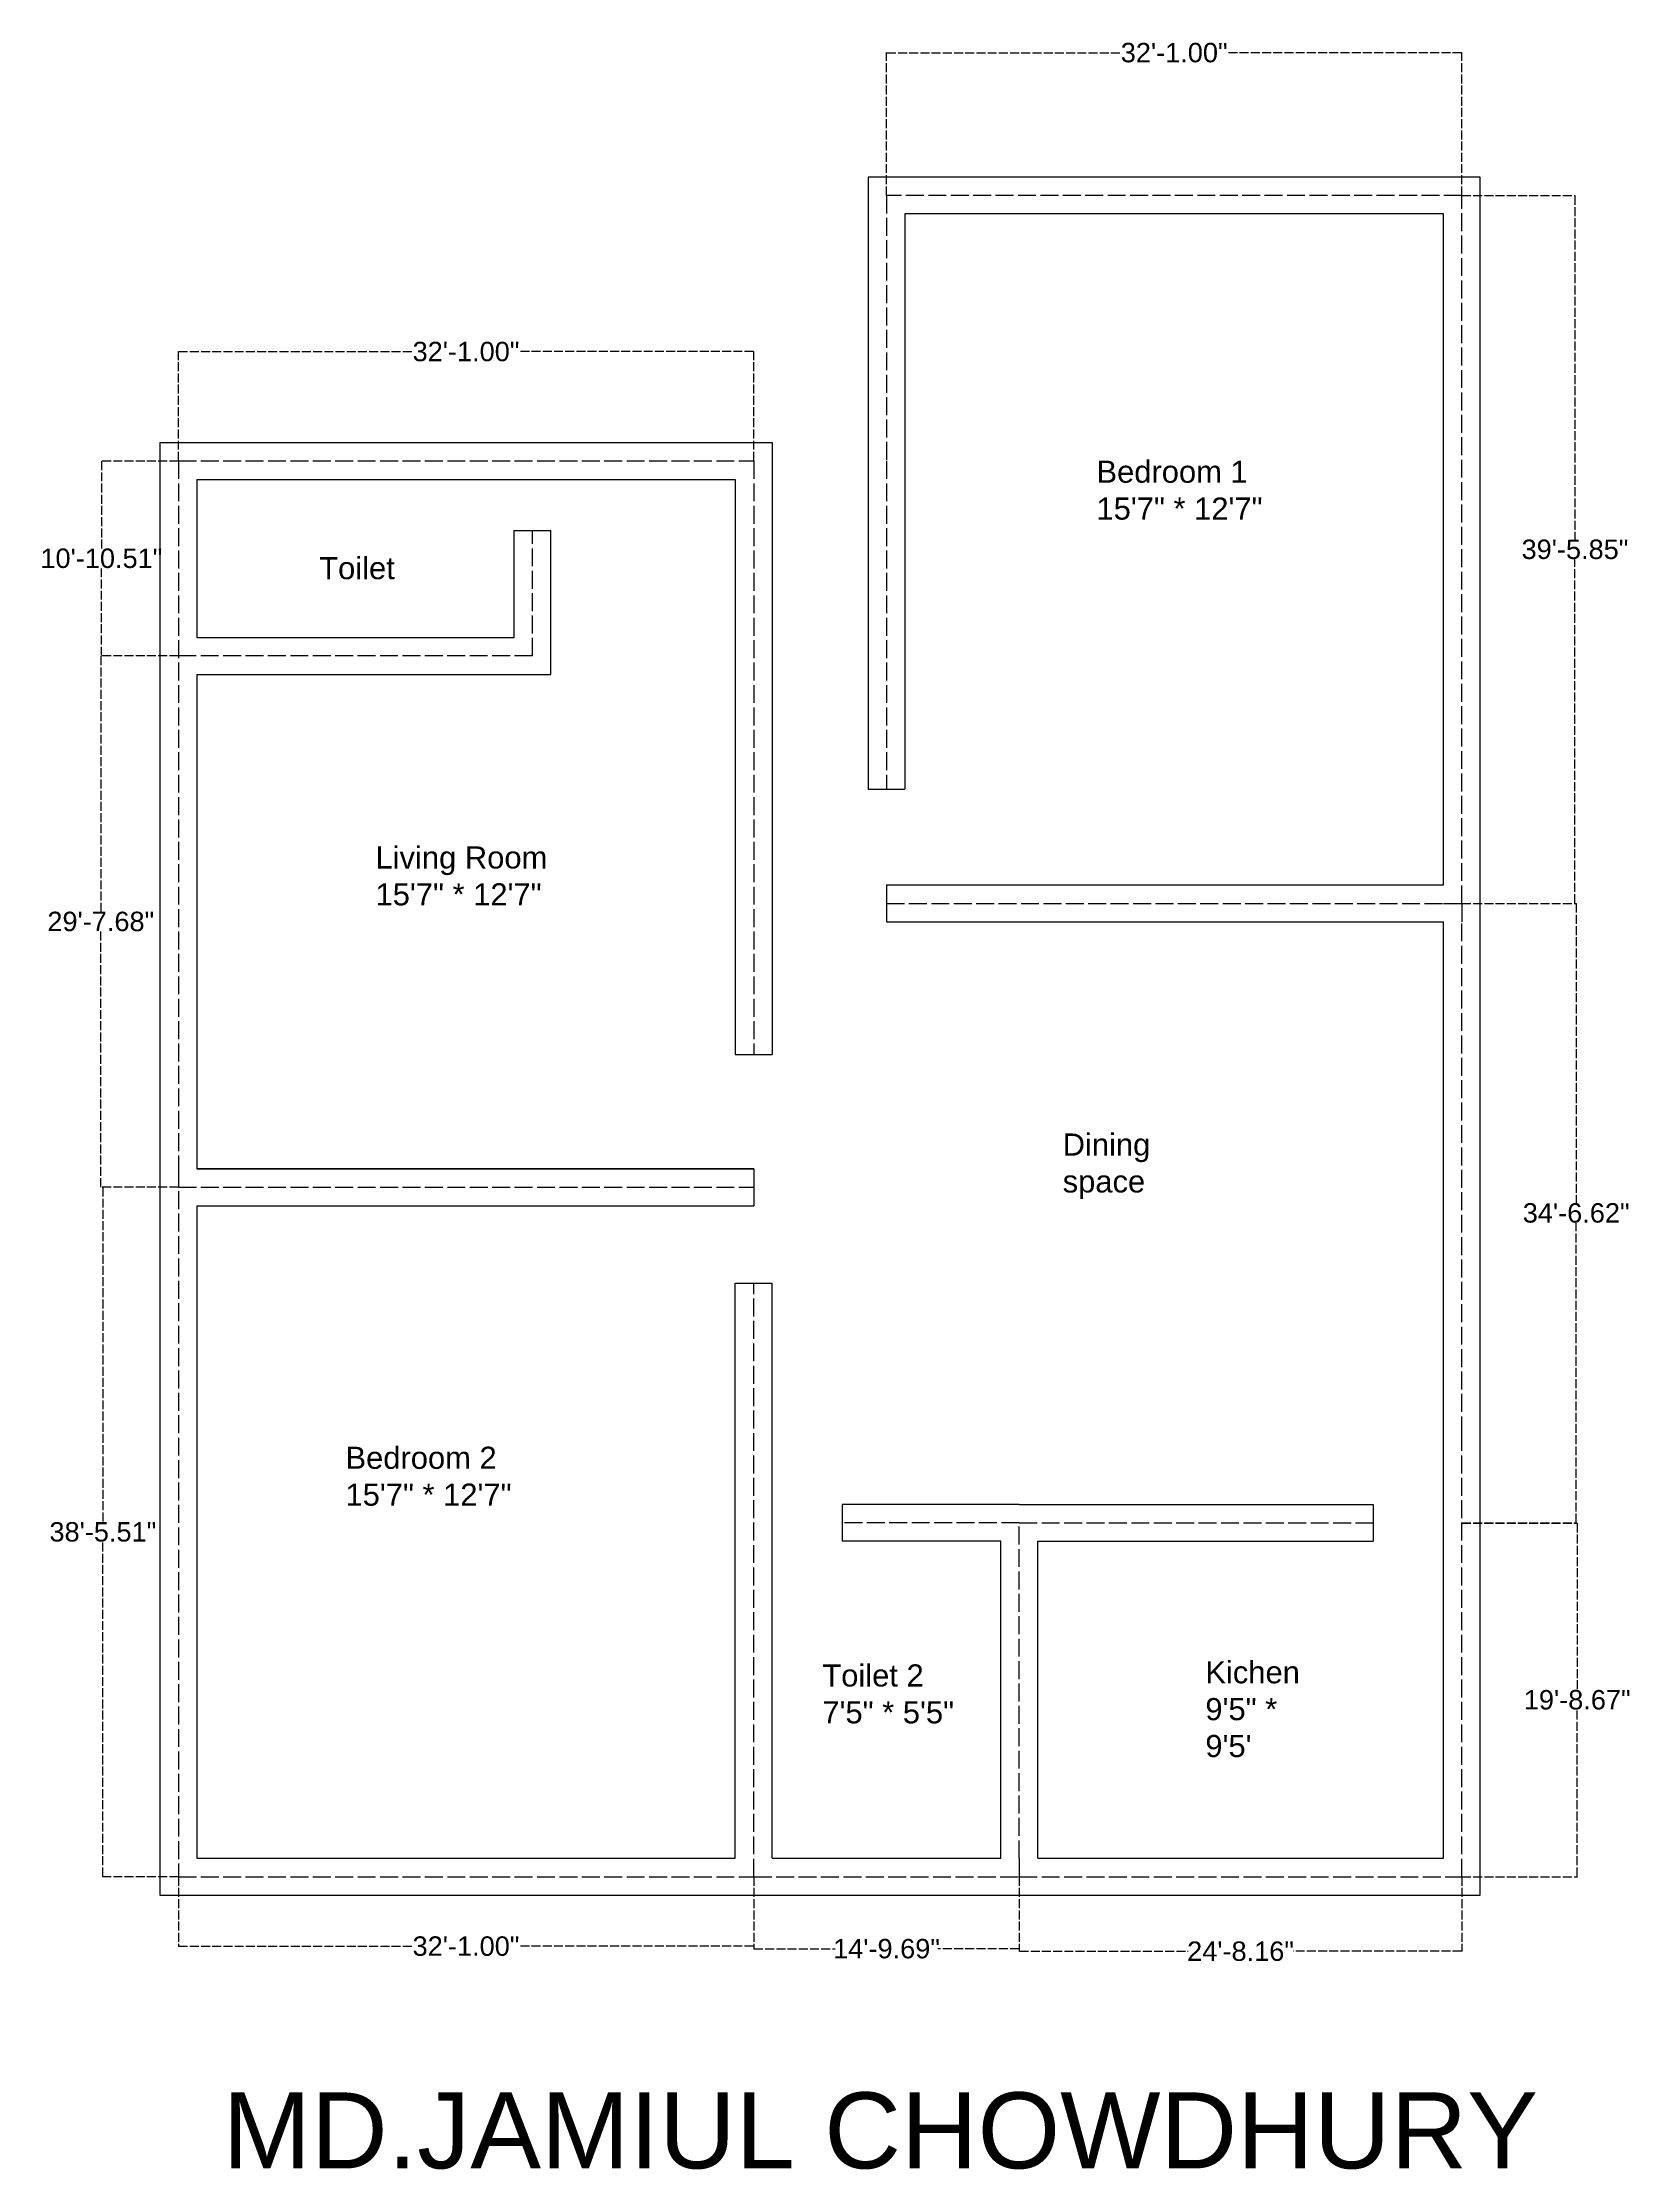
# Model space of a CAD drawing. Header units: inches. Extents: x 263 to 9351, y -3 to 2029.
# Drawn here: x 263 to 1325, y 605 to 2029 of the extents above; entities that cross this region are included whole.
import ezdxf

# ---------------------------------------------------------------- set-up
doc = ezdxf.new("R2010")
doc.units = ezdxf.units.IN
doc.header["$MEASUREMENT"] = 0
doc.linetypes.add('ACAD_ISO02W100', pattern=[15, 12, -3])
doc.styles.get("Standard").update_dxf_attribs({"font": 'arial.ttf'})
doc.dimstyles.get("Standard").update_dxf_attribs({"dimtxt": 0.98, "dimasz": 0.18, "dimexe": 0.18, "dimexo": 0.0625, "dimgap": 0.09, "dimtad": 0, "dimtih": 1, "dimtoh": 1, "dimzin": 0, "dimdsep": 46, "dimlunit": 3, "dimtxsty": 'Standard', "dimcen": 0.09, "dimaunit": 1, "dimadec": 0, "dimazin": 0, "dimtfac": 1.95, "dimtofl": 0, "dimtmove": 0, "dimatfit": 3, "dimfxl": 1, "dimtolj": 1, "dimtzin": 0, "dimarcsym": 0})

# ---------------------------------------------------------------- blocks, each defined once
blk = doc.blocks.new('*D5')
at = {"color": 0, "linetype": 'ACAD_ISO02W100', "lineweight": -2, "ltscale": 0.5, "transparency": 16777216}
for p, q in [((353.8, 1749), (302.2, 1749)), ((302.3, 1748.9), (302.3, 1690.5)), ((302.3, 1618.7), (302.3, 1677)), ((353.8, 1618.5), (302.2, 1618.5))]:
    blk.add_line(p, q, dxfattribs=at)
at = {"color": 0, "linetype": 'ACAD_ISO02W100', "lineweight": 50, "ltscale": 0.5, "transparency": 16777216}
for points in [[(302.3, 1748.9), (302.4, 1748.9), (302.3, 1749)], [(302.3, 1618.7), (302.4, 1618.7), (302.3, 1618.5)]]:
    blk.add_solid(points, dxfattribs=at)
at = {"layer": 'Defpoints', "color": 0, "linetype": 'ACAD_ISO02W100', "lineweight": 50, "ltscale": 0.5, "transparency": 16777216}
for p in [(302.3, 1749), (353.8, 1749), (353.8, 1618.5)]:
    blk.add_point(p, dxfattribs=at)
at = {"color": 0, "linetype": 'ACAD_ISO02W100', "lineweight": 50, "ltscale": 0.5, "transparency": 16777216, "insert": (302.3, 1683.8), "char_height": 0.98, "attachment_point": 5}
blk.add_mtext('\\A1;{\\H13.26531x;10\'-10.51"}', dxfattribs=at)
blk = doc.blocks.new('*D6')
at = {"color": 0, "linetype": 'ACAD_ISO02W100', "lineweight": -2, "ltscale": 0.5, "transparency": 16777216}
for p, q in [((353.8, 1749.1), (353.8, 1822.3)), ((354, 1822.2), (511.3, 1822.2)), ((738.7, 1822.2), (581.4, 1822.2)), ((738.8, 1749.1), (738.8, 1822.3))]:
    blk.add_line(p, q, dxfattribs=at)
at = {"color": 0, "linetype": 'ACAD_ISO02W100', "lineweight": 50, "ltscale": 0.5, "transparency": 16777216}
for points in [[(354, 1822.2), (354, 1822.1), (353.8, 1822.2)], [(738.7, 1822.2), (738.7, 1822.1), (738.8, 1822.2)]]:
    blk.add_solid(points, dxfattribs=at)
at = {"layer": 'Defpoints', "color": 0, "linetype": 'ACAD_ISO02W100', "lineweight": 50, "ltscale": 0.5, "transparency": 16777216}
for p in [(738.8, 1822.2), (353.8, 1749), (738.8, 1749)]:
    blk.add_point(p, dxfattribs=at)
at = {"color": 0, "linetype": 'ACAD_ISO02W100', "lineweight": 50, "ltscale": 0.5, "transparency": 16777216, "insert": (546.3, 1822.2), "char_height": 0.98, "attachment_point": 5}
blk.add_mtext('\\A1;{\\H13.26531x;32\'-1.00"}', dxfattribs=at)
blk = doc.blocks.new('*D7')
at = {"color": 0, "linetype": 'ACAD_ISO02W100', "lineweight": -2, "ltscale": 0.5, "transparency": 16777216}
for p, q in [((827.7, 1926.8), (827.7, 2022.5)), ((827.9, 2022.3), (985.2, 2022.3)), ((1212.5, 2022.3), (1055.2, 2022.3)), ((1212.7, 1926.8), (1212.7, 2022.5))]:
    blk.add_line(p, q, dxfattribs=at)
at = {"color": 0, "linetype": 'ACAD_ISO02W100', "lineweight": 50, "ltscale": 0.5, "transparency": 16777216}
for points in [[(827.9, 2022.4), (827.9, 2022.3), (827.7, 2022.3)], [(1212.5, 2022.4), (1212.5, 2022.3), (1212.7, 2022.3)]]:
    blk.add_solid(points, dxfattribs=at)
at = {"layer": 'Defpoints', "color": 0, "linetype": 'ACAD_ISO02W100', "lineweight": 50, "ltscale": 0.5, "transparency": 16777216}
for p in [(1212.7, 2022.3), (827.7, 1926.7), (1212.7, 1926.7)]:
    blk.add_point(p, dxfattribs=at)
at = {"color": 0, "linetype": 'ACAD_ISO02W100', "lineweight": 50, "ltscale": 0.5, "transparency": 16777216, "insert": (1020.2, 2022.3), "char_height": 0.98, "attachment_point": 5}
blk.add_mtext('\\A1;{\\H13.26531x;32\'-1.00"}', dxfattribs=at)
blk = doc.blocks.new('*D8')
at = {"color": 0, "linetype": 'ACAD_ISO02W100', "lineweight": -2, "ltscale": 0.5, "transparency": 16777216}
for p, q in [((1212.8, 1926.7), (1288.6, 1926.7)), ((1288.4, 1926.5), (1288.4, 1696.5)), ((1288.4, 1453.1), (1288.4, 1683.1)), ((1212.8, 1452.9), (1288.6, 1452.9))]:
    blk.add_line(p, q, dxfattribs=at)
at = {"color": 0, "linetype": 'ACAD_ISO02W100', "lineweight": 50, "ltscale": 0.5, "transparency": 16777216}
for points in [[(1288.4, 1926.5), (1288.4, 1926.5), (1288.4, 1926.7)], [(1288.4, 1453.1), (1288.4, 1453.1), (1288.4, 1452.9)]]:
    blk.add_solid(points, dxfattribs=at)
at = {"layer": 'Defpoints', "color": 0, "linetype": 'ACAD_ISO02W100', "lineweight": 50, "ltscale": 0.5, "transparency": 16777216}
for p in [(1212.7, 1926.7), (1212.7, 1452.9), (1288.4, 1452.9)]:
    blk.add_point(p, dxfattribs=at)
at = {"color": 0, "linetype": 'ACAD_ISO02W100', "lineweight": 50, "ltscale": 0.5, "transparency": 16777216, "insert": (1288.4, 1689.8), "char_height": 0.98, "attachment_point": 5}
blk.add_mtext('\\A1;{\\H13.26531x;39\'-5.85"}', dxfattribs=at)
blk = doc.blocks.new('*D9')
at = {"color": 0, "linetype": 'ACAD_ISO02W100', "lineweight": -2, "ltscale": 0.5, "transparency": 16777216}
for p, q in [((1212.8, 1452.9), (1289.4, 1452.9)), ((1289.2, 1452.7), (1289.2, 1252.3)), ((1289.2, 1038.4), (1289.2, 1238.8)), ((1212.8, 1038.3), (1289.4, 1038.3))]:
    blk.add_line(p, q, dxfattribs=at)
at = {"color": 0, "linetype": 'ACAD_ISO02W100', "lineweight": 50, "ltscale": 0.5, "transparency": 16777216}
for points in [[(1289.1, 1452.7), (1289.2, 1452.7), (1289.2, 1452.9)], [(1289.1, 1038.4), (1289.2, 1038.4), (1289.2, 1038.3)]]:
    blk.add_solid(points, dxfattribs=at)
at = {"layer": 'Defpoints', "color": 0, "linetype": 'ACAD_ISO02W100', "lineweight": 50, "ltscale": 0.5, "transparency": 16777216}
for p in [(1212.7, 1452.9), (1212.7, 1038.3), (1289.2, 1038.3)]:
    blk.add_point(p, dxfattribs=at)
at = {"color": 0, "linetype": 'ACAD_ISO02W100', "lineweight": 50, "ltscale": 0.5, "transparency": 16777216, "insert": (1289.2, 1245.6), "char_height": 0.98, "attachment_point": 5}
blk.add_mtext('\\A1;{\\H13.26531x;34\'-6.62"}', dxfattribs=at)
blk = doc.blocks.new('*D10')
at = {"color": 0, "linetype": 'ACAD_ISO02W100', "lineweight": -2, "ltscale": 0.5, "transparency": 16777216}
for p, q in [((1212.7, 1038), (1290, 1038)), ((1289.9, 1037.8), (1289.9, 926.4)), ((1289.9, 801.5), (1289.9, 912.9)), ((1212.8, 801.3), (1290, 801.3))]:
    blk.add_line(p, q, dxfattribs=at)
at = {"color": 0, "linetype": 'ACAD_ISO02W100', "lineweight": 50, "ltscale": 0.5, "transparency": 16777216}
for points in [[(1289.8, 1037.8), (1289.9, 1037.8), (1289.9, 1038)], [(1289.8, 801.5), (1289.9, 801.5), (1289.9, 801.3)]]:
    blk.add_solid(points, dxfattribs=at)
at = {"layer": 'Defpoints', "color": 0, "linetype": 'ACAD_ISO02W100', "lineweight": 50, "ltscale": 0.5, "transparency": 16777216}
for p in [(1212.6, 1038), (1212.7, 801.3), (1289.9, 801.3)]:
    blk.add_point(p, dxfattribs=at)
at = {"color": 0, "linetype": 'ACAD_ISO02W100', "lineweight": 50, "ltscale": 0.5, "transparency": 16777216, "insert": (1289.9, 919.7), "char_height": 0.98, "attachment_point": 5}
blk.add_mtext('\\A1;{\\H13.26531x;19\'-8.67"}', dxfattribs=at)
blk = doc.blocks.new('*D11')
at = {"color": 0, "linetype": 'ACAD_ISO02W100', "lineweight": -2, "ltscale": 0.5, "transparency": 16777216}
for p, q in [((916.5, 801.3), (916.5, 751.2)), ((1212.7, 801.3), (1212.7, 751.2)), ((916.7, 751.4), (1029.5, 751.4)), ((1212.5, 751.4), (1099.8, 751.4))]:
    blk.add_line(p, q, dxfattribs=at)
at = {"color": 0, "linetype": 'ACAD_ISO02W100', "lineweight": 50, "ltscale": 0.5, "transparency": 16777216}
for points in [[(916.7, 751.4), (916.7, 751.3), (916.5, 751.4)], [(1212.5, 751.4), (1212.5, 751.3), (1212.7, 751.4)]]:
    blk.add_solid(points, dxfattribs=at)
at = {"layer": 'Defpoints', "color": 0, "linetype": 'ACAD_ISO02W100', "lineweight": 50, "ltscale": 0.5, "transparency": 16777216}
for p in [(916.5, 801.3), (1212.7, 801.3), (916.5, 751.4)]:
    blk.add_point(p, dxfattribs=at)
at = {"color": 0, "linetype": 'ACAD_ISO02W100', "lineweight": 50, "ltscale": 0.5, "transparency": 16777216, "insert": (1064.6, 751.4), "char_height": 0.98, "attachment_point": 5}
blk.add_mtext('\\A1;{\\H13.26531x;24\'-8.16"}', dxfattribs=at)
blk = doc.blocks.new('*D12')
at = {"color": 0, "linetype": 'ACAD_ISO02W100', "lineweight": -2, "ltscale": 0.5, "transparency": 16777216}
for p, q in [((738.8, 801.3), (738.8, 752.9)), ((916.5, 801.3), (916.5, 752.9)), ((739, 753.1), (793.3, 753.1)), ((916.4, 753.1), (862.1, 753.1))]:
    blk.add_line(p, q, dxfattribs=at)
at = {"color": 0, "linetype": 'ACAD_ISO02W100', "lineweight": 50, "ltscale": 0.5, "transparency": 16777216}
for points in [[(739, 753.1), (739, 753.1), (738.8, 753.1)], [(916.4, 753.1), (916.4, 753.1), (916.5, 753.1)]]:
    blk.add_solid(points, dxfattribs=at)
at = {"layer": 'Defpoints', "color": 0, "linetype": 'ACAD_ISO02W100', "lineweight": 50, "ltscale": 0.5, "transparency": 16777216}
for p in [(738.8, 801.3), (916.5, 801.3), (738.8, 753.1)]:
    blk.add_point(p, dxfattribs=at)
at = {"color": 0, "linetype": 'ACAD_ISO02W100', "lineweight": 50, "ltscale": 0.5, "transparency": 16777216, "insert": (827.7, 753.1), "char_height": 0.98, "attachment_point": 5}
blk.add_mtext('\\A1;{\\H13.26531x;14\'-9.69"}', dxfattribs=at)
blk = doc.blocks.new('*D13')
at = {"color": 0, "linetype": 'ACAD_ISO02W100', "lineweight": -2, "ltscale": 0.5, "transparency": 16777216}
for p, q in [((353.8, 801.3), (353.8, 754.6)), ((738.8, 801.3), (738.8, 754.6)), ((354, 754.8), (511.3, 754.8)), ((738.7, 754.8), (581.4, 754.8))]:
    blk.add_line(p, q, dxfattribs=at)
at = {"color": 0, "linetype": 'ACAD_ISO02W100', "lineweight": 50, "ltscale": 0.5, "transparency": 16777216}
for points in [[(354, 754.8), (354, 754.7), (353.8, 754.8)], [(738.7, 754.8), (738.7, 754.7), (738.8, 754.8)]]:
    blk.add_solid(points, dxfattribs=at)
at = {"layer": 'Defpoints', "color": 0, "linetype": 'ACAD_ISO02W100', "lineweight": 50, "ltscale": 0.5, "transparency": 16777216}
for p in [(353.8, 801.3), (738.8, 801.3), (353.8, 754.8)]:
    blk.add_point(p, dxfattribs=at)
at = {"color": 0, "linetype": 'ACAD_ISO02W100', "lineweight": 50, "ltscale": 0.5, "transparency": 16777216, "insert": (546.3, 754.8), "char_height": 0.98, "attachment_point": 5}
blk.add_mtext('\\A1;{\\H13.26531x;32\'-1.00"}', dxfattribs=at)
blk = doc.blocks.new('*D14')
at = {"color": 0, "linetype": 'ACAD_ISO02W100', "lineweight": -2, "ltscale": 0.5, "transparency": 16777216}
for p, q in [((353.8, 1262.8), (303.1, 1262.8)), ((303.3, 1262.7), (303.3, 1038.8)), ((303.3, 801.5), (303.3, 1025.4)), ((353.8, 801.3), (303.1, 801.3))]:
    blk.add_line(p, q, dxfattribs=at)
at = {"color": 0, "linetype": 'ACAD_ISO02W100', "lineweight": 50, "ltscale": 0.5, "transparency": 16777216}
for points in [[(303.3, 1262.7), (303.3, 1262.7), (303.3, 1262.8)], [(303.3, 801.5), (303.3, 801.5), (303.3, 801.3)]]:
    blk.add_solid(points, dxfattribs=at)
at = {"layer": 'Defpoints', "color": 0, "linetype": 'ACAD_ISO02W100', "lineweight": 50, "ltscale": 0.5, "transparency": 16777216}
for p in [(303.3, 1262.8), (353.8, 1262.8), (353.8, 801.3)]:
    blk.add_point(p, dxfattribs=at)
at = {"color": 0, "linetype": 'ACAD_ISO02W100', "lineweight": 50, "ltscale": 0.5, "transparency": 16777216, "insert": (303.3, 1032.1), "char_height": 0.98, "attachment_point": 5}
blk.add_mtext('\\A1;{\\H13.26531x;38\'-5.51"}', dxfattribs=at)
blk = doc.blocks.new('*D15')
at = {"color": 0, "linetype": 'ACAD_ISO02W100', "lineweight": -2, "ltscale": 0.5, "transparency": 16777216}
for p, q in [((353.8, 1618.5), (301.7, 1618.5)), ((301.9, 1618.3), (301.9, 1447.4)), ((301.9, 1263), (301.9, 1434)), ((353.8, 1262.8), (301.7, 1262.8))]:
    blk.add_line(p, q, dxfattribs=at)
at = {"color": 0, "linetype": 'ACAD_ISO02W100', "lineweight": 50, "ltscale": 0.5, "transparency": 16777216}
for points in [[(301.9, 1618.3), (301.9, 1618.3), (301.9, 1618.5)], [(301.9, 1263), (301.9, 1263), (301.9, 1262.8)]]:
    blk.add_solid(points, dxfattribs=at)
at = {"layer": 'Defpoints', "color": 0, "linetype": 'ACAD_ISO02W100', "lineweight": 50, "ltscale": 0.5, "transparency": 16777216}
for p in [(301.9, 1618.5), (353.8, 1618.5), (353.8, 1262.8)]:
    blk.add_point(p, dxfattribs=at)
at = {"color": 0, "linetype": 'ACAD_ISO02W100', "lineweight": 50, "ltscale": 0.5, "transparency": 16777216, "insert": (301.9, 1440.7), "char_height": 0.98, "attachment_point": 5}
blk.add_mtext('\\A1;{\\H13.26531x;29\'-7.68"}', dxfattribs=at)

msp = doc.modelspace()

# ---------------------------------------------------------------- linework, layer by layer
for p, q in [((1225.029, 1939.065), (815.347, 1939.065)), ((815.347, 1939.065), (815.347, 1749.031)), ((1225.029, 1452.875), (1225.029, 1939.065)), ((1200.349, 1914.385), (840.026, 1914.385)), ((1200.349, 1914.385), (840.026, 1914.385)), ((1200.349, 1914.385), (840.026, 1914.385)), ((840.026, 1914.385), (840.026, 1749.031)), ((1200.349, 1465.215), (1200.349, 1914.385)), ((341.497, 1761.371), (341.497, 1275.182)), ((341.497, 1761.371), (751.18, 1761.371)), ((353.837, 1761.371), (738.84, 1761.371)), ((751.18, 1761.371), (751.18, 1351.689)), ((751.18, 1749.031), (751.18, 1351.689)), ((751.18, 1749.031), (751.18, 1351.689)), ((815.347, 1749.031), (815.347, 1529.382)), ((840.026, 1749.031), (840.026, 1529.382)), ((366.177, 1736.692), (366.177, 1630.861)), ((366.177, 1736.692), (726.5, 1736.692)), ((726.5, 1736.692), (726.5, 1351.689)), ((578.422, 1630.861), (578.422, 1702.432)), ((578.422, 1702.432), (603.102, 1702.432)), ((603.102, 1606.181), (603.102, 1702.432)), ((366.177, 1630.861), (578.422, 1630.861)), ((366.177, 1606.181), (366.177, 1275.182)), ((366.177, 1606.181), (603.102, 1606.181)), ((815.347, 1529.382), (840.026, 1529.382)), ((827.687, 1465.215), (1200.349, 1465.215)), ((827.687, 1465.215), (827.687, 1440.536)), ((1200.349, 1452.875), (1212.689, 1452.875)), ((1212.689, 1452.875), (1212.689, 1440.536)), ((1225.029, 1097.488), (1225.029, 1452.875)), ((827.687, 1440.536), (1200.349, 1440.536)), ((1200.349, 1097.488), (1200.349, 1440.536)), ((726.5, 1351.689), (751.18, 1351.689)), ((341.497, 1275.182), (341.497, 788.993)), ((738.84, 1275.182), (366.177, 1275.182)), ((366.177, 1275.182), (738.84, 1275.182)), ((738.84, 1275.182), (738.84, 1250.502)), ((366.177, 1250.502), (366.177, 813.672)), ((366.177, 1250.502), (738.84, 1250.502)), ((726.5, 813.672), (726.5, 1198.675)), ((726.5, 1198.675), (751.18, 1198.675)), ((751.18, 813.672), (751.18, 1198.675)), ((1200.349, 813.672), (1200.349, 1097.488)), ((1225.029, 788.993), (1225.029, 1097.488)), ((916.533, 1050.597), (798.071, 1050.597)), ((798.071, 1050.597), (798.071, 1025.917)), ((916.533, 1050.597), (1153.458, 1050.597)), ((1153.458, 1050.597), (1153.458, 1025.917)), ((904.194, 1025.917), (798.071, 1025.917)), ((904.194, 813.672), (904.194, 1025.917)), ((928.873, 813.672), (928.873, 1025.917)), ((928.873, 1025.917), (1153.458, 1025.917)), ((366.177, 813.672), (726.5, 813.672)), ((751.18, 813.672), (904.194, 813.672)), ((916.533, 813.672), (916.533, 801.332)), ((928.873, 813.672), (1200.349, 813.672)), ((341.497, 788.993), (738.84, 788.993)), ((738.84, 788.993), (916.533, 788.993)), ((916.533, 788.993), (1225.029, 788.993))]:
    msp.add_line(p, q)
at = {"linetype": 'ACAD_ISO02W100'}
for p, q in [((1212.689, 1926.725), (827.687, 1926.725)), ((827.687, 1926.725), (827.687, 1749.031)), ((1212.689, 1452.875), (1212.689, 1926.725)), ((353.837, 1749.031), (353.837, 1275.182)), ((353.837, 1749.031), (738.84, 1749.031)), ((738.84, 1749.031), (738.84, 1351.689)), ((827.687, 1749.031), (827.687, 1529.382)), ((590.762, 1618.521), (590.762, 1702.432)), ((590.762, 1618.521), (353.837, 1618.521)), ((827.687, 1452.875), (1200.349, 1452.875)), ((1212.689, 1097.488), (1212.689, 1440.536)), ((353.837, 1275.182), (353.837, 801.332)), ((353.837, 1262.842), (738.84, 1262.842)), ((738.84, 801.332), (738.84, 1198.675)), ((1212.689, 801.332), (1212.689, 1097.488)), ((916.533, 1038.257), (798.071, 1038.257)), ((916.533, 813.672), (916.533, 1038.257)), ((916.533, 1038.257), (1153.458, 1038.257)), ((353.837, 801.332), (738.84, 801.332)), ((738.84, 801.332), (916.533, 801.332)), ((916.533, 801.332), (1212.689, 801.332))]:
    msp.add_line(p, q, dxfattribs=at)

# ---------------------------------------------------------------- texts
at = {"char_height": 14.8078, "attachment_point": 1}
for s, width, insert in [('Bedroom 1\\P15\'7" * 12\'7"', 113.91262, (968.191, 1749.261)), ('Toilet', 114.84573, (448.051, 1684.701)), ('Living Room \\P15\'7" * 12\'7"', 189.44707, (485.743, 1491.015)), ('Dining \\Pspace', 131.84986, (945.576, 1298.858)), ('Bedroom 2\\P15\'7" * 12\'7"', 146.44451, (465.641, 1089.181)), ('Toilet 2\\P7\'5" * 5\'5"', 119.65398, (784.76, 943.455)), ('Kichen\\P9\'5" * 9\'5\'', 77.2542, (1041.061, 945.593))]:
    msp.add_mtext_dynamic_manual_height_columns(s, width=width, gutter_width=2.468, heights=[0], dxfattribs=dict(at, insert=insert))
at = {"color": 1, "linetype": 'ACAD_ISO02W100', "lineweight": 50, "ltscale": 0.5, "insert": (383.356, 656.957), "char_height": 50.86878, "attachment_point": 1}
msp.add_mtext_dynamic_manual_height_columns('{\\C256;\\c16777215;MD.JAMIUL CHOWDHURY}', width=1018.29136, gutter_width=3.183, heights=[0], dxfattribs=at)

# ---------------------------------------------------------------- dimensions: what is measured, and where the dimension line sits
at = {"color": 1, "linetype": 'ACAD_ISO02W100', "lineweight": 50, "ltscale": 0.5}
for base, p1, p2, picture, middle in [((1212.689, 2022.332), (827.687, 1926.725), (1212.689, 1926.725), '*D7', (1020.188, 2022.332)), ((738.84, 1822.169), (353.837, 1749.031), (738.84, 1749.031), '*D6', (546.338, 1822.169)), ((353.837, 754.757), (738.84, 801.332), (353.837, 801.332), '*D13', (546.338, 754.757)), ((738.84, 753.101), (916.533, 801.332), (738.84, 801.332), '*D12', (827.687, 753.101)), ((916.533, 751.362), (1212.689, 801.332), (916.533, 801.332), '*D11', (1064.611, 751.362))]:
    dim = msp.add_linear_dim(base=base, p1=p1, p2=p2, text='{\\H13.26531x;<>}', dimstyle='Standard', dxfattribs=at)
    dim.commit()
    dim.dimension.update_dxf_attribs({"geometry": picture, "text_midpoint": middle})
for base, p1, p2, picture, middle in [((1288.418, 1452.875), (1212.689, 1926.725), (1212.689, 1452.875), '*D8', (1288.418, 1689.8)), ((302.343, 1749.031), (353.837, 1618.521), (353.837, 1749.031), '*D5', (302.343, 1683.776)), ((301.899, 1618.521), (353.837, 1262.842), (353.837, 1618.521), '*D15', (301.899, 1440.682)), ((1289.173, 1038.257), (1212.689, 1452.875), (1212.689, 1038.257), '*D9', (1289.173, 1245.566)), ((1289.869, 801.332), (1212.595, 1038.006), (1212.689, 801.332), '*D10', (1289.869, 919.669))]:
    dim = msp.add_linear_dim(base=base, p1=p1, p2=p2, angle=90, text='{\\H13.26531x;<>}', dimstyle='Standard', dxfattribs=at)
    dim.commit()
    dim.dimension.update_dxf_attribs({"geometry": picture, "text_midpoint": middle})
dim = msp.add_linear_dim(base=(303.281, 1262.842), p1=(353.837, 801.332), p2=(353.837, 1262.842), angle=90, text='{\\H13.26531x;<>}', dimstyle='Standard', dxfattribs=at)
dim.commit()
dim.dimension.update_dxf_attribs({"geometry": '*D14', "text_midpoint": (303.281, 1032.087), "dimtype": 160})

doc.saveas('drawing.dxf')
